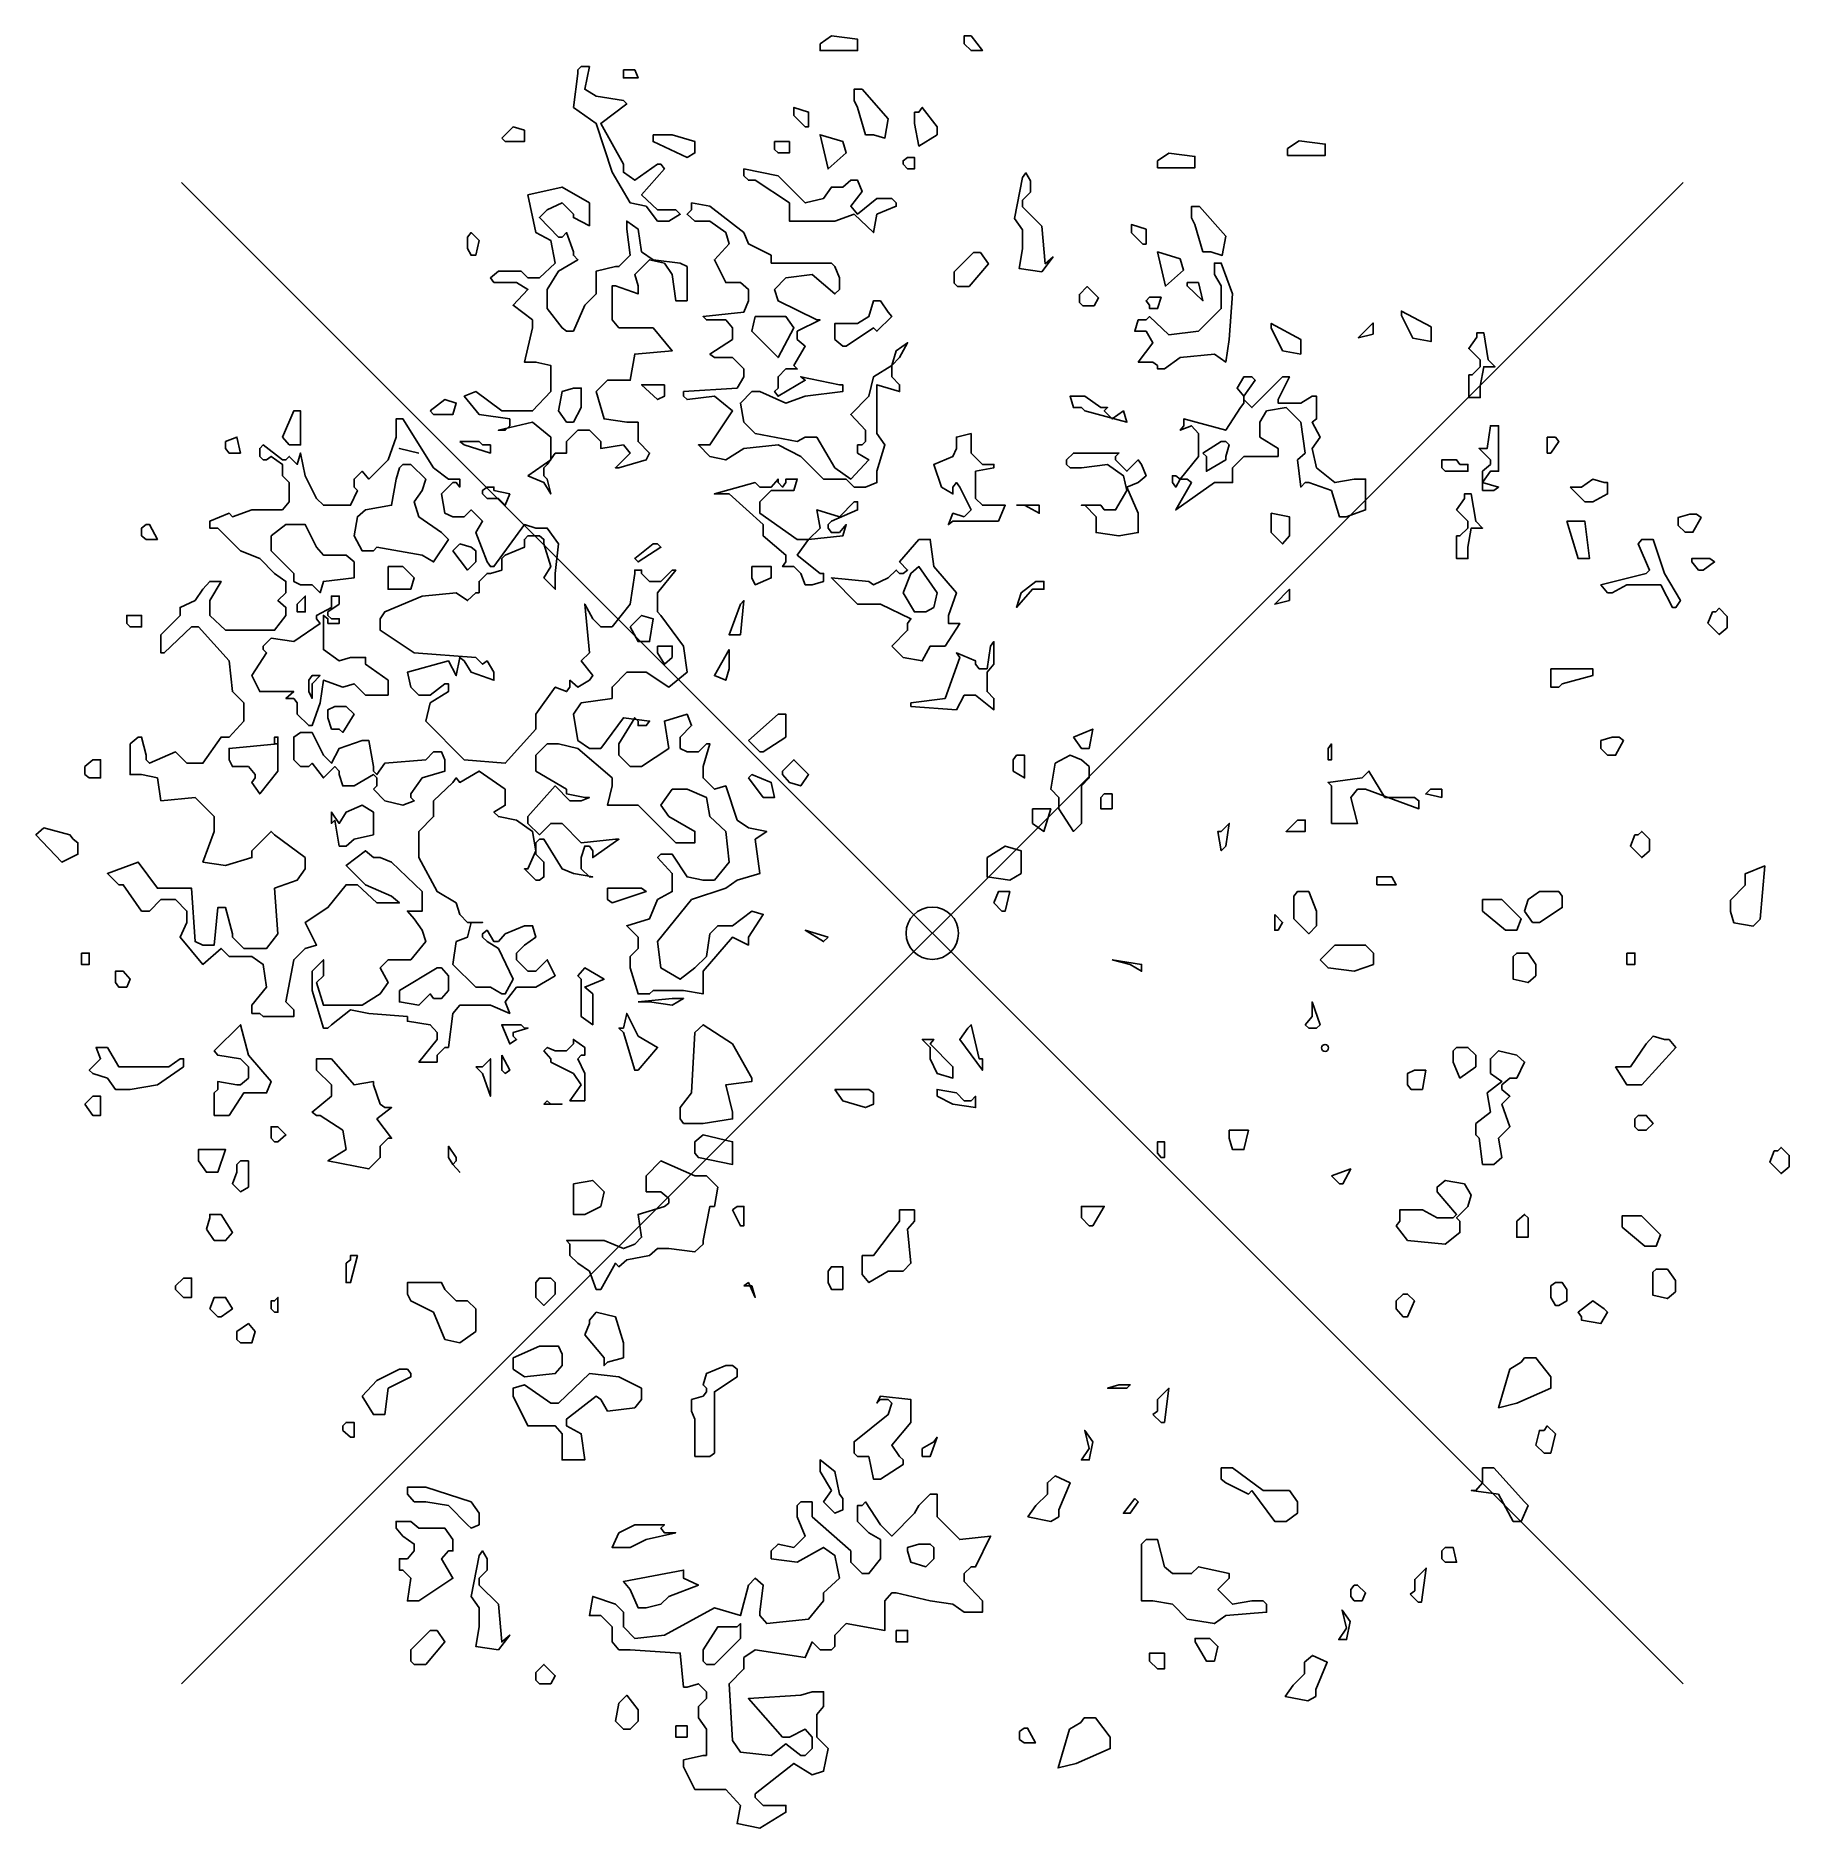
# Model space of a CAD drawing. Header units: metres. Extents: x -5.1 to 4.9, y -5.1 to 5.1.
import ezdxf

# ---------------------------------------------------------------- set-up
doc = ezdxf.new("R2010")
doc.units = ezdxf.units.M

msp = doc.modelspace()

# ---------------------------------------------------------------- linework, layer by layer
for p, q in [((-4.293, 4.293), (4.293, -4.293)), ((4.293, 4.293), (-4.293, -4.293))]:
    msp.add_line(p, q)
at = {"flags": 128}
for points in [[(-0.642, 5.086), (-0.577, 5.132), (-0.427, 5.112), (-0.427, 5.047), (-0.642, 5.047), (-0.642, 5.086)], [(0.183, 5.086), (0.183, 5.132), (0.222, 5.132), (0.287, 5.047), (0.222, 5.047), (0.183, 5.086)], [(-1.636, 4.157), (-1.727, 4.176), (-1.831, 4.352), (-1.922, 4.631), (-2.052, 4.722), (-2.026, 4.917), (-2.026, 4.937), (-2.007, 4.956), (-1.961, 4.956), (-1.987, 4.826), (-1.922, 4.787), (-1.766, 4.761), (-1.747, 4.742), (-1.896, 4.631), (-1.766, 4.397), (-1.766, 4.352), (-1.701, 4.306), (-1.571, 4.397), (-1.552, 4.397), (-1.532, 4.371), (-1.662, 4.222), (-1.571, 4.137), (-1.467, 4.137), (-1.441, 4.111), (-1.506, 4.072), (-1.571, 4.072), (-1.636, 4.157)], [(-1.766, 4.937), (-1.701, 4.937), (-1.682, 4.891), (-1.766, 4.891), (-1.766, 4.937)], [(-0.382, 4.566), (-0.427, 4.722), (-0.447, 4.761), (-0.447, 4.826), (-0.401, 4.826), (-0.252, 4.657), (-0.271, 4.547), (-0.336, 4.566), (-0.382, 4.566)], [(-0.791, 4.677), (-0.791, 4.722), (-0.707, 4.696), (-0.707, 4.612), (-0.726, 4.612), (-0.791, 4.677)], [(-0.102, 4.696), (-0.076, 4.696), (-0.057, 4.722), (0.027, 4.612), (0.027, 4.566), (-0.076, 4.501), (-0.102, 4.631), (-0.102, 4.696)], [(-2.462, 4.547), (-2.397, 4.612), (-2.332, 4.592), (-2.332, 4.527), (-2.442, 4.527), (-2.462, 4.547)], [(-1.597, 4.566), (-1.487, 4.566), (-1.357, 4.527), (-1.357, 4.462), (-1.402, 4.436), (-1.597, 4.527), (-1.597, 4.566)], [(-0.902, 4.482), (-0.902, 4.527), (-0.817, 4.527), (-0.817, 4.462), (-0.882, 4.462), (-0.902, 4.482)], [(-0.512, 4.527), (-0.492, 4.462), (-0.596, 4.371), (-0.642, 4.566), (-0.512, 4.527)], [(2.032, 4.487), (2.097, 4.532), (2.247, 4.513), (2.247, 4.448), (2.032, 4.448), (2.032, 4.487)], [(-0.167, 4.397), (-0.167, 4.417), (-0.141, 4.436), (-0.102, 4.436), (-0.102, 4.371), (-0.141, 4.371), (-0.167, 4.397)], [(1.288, 4.416), (1.353, 4.461), (1.502, 4.442), (1.502, 4.377), (1.288, 4.377), (1.288, 4.416)], [(-0.557, 4.072), (-0.817, 4.072), (-0.817, 4.176), (-1.012, 4.306), (-1.051, 4.306), (-1.077, 4.332), (-1.077, 4.371), (-0.882, 4.332), (-0.726, 4.176), (-0.622, 4.202), (-0.577, 4.267), (-0.512, 4.267), (-0.466, 4.306), (-0.427, 4.306), (-0.401, 4.241), (-0.466, 4.157), (-0.427, 4.111), (-0.317, 4.202), (-0.232, 4.202), (-0.206, 4.176), (-0.206, 4.157), (-0.317, 4.111), (-0.336, 4.007), (-0.447, 4.111), (-0.557, 4.072)], [(0.516, 3.913), (0.516, 4.023), (0.47, 4.088), (0.516, 4.322), (0.535, 4.348), (0.561, 4.303), (0.561, 4.238), (0.516, 4.192), (0.516, 4.153), (0.626, 4.043), (0.646, 3.828), (0.691, 3.867), (0.626, 3.783), (0.496, 3.802), (0.516, 3.913)], [(-2.312, 2.616), (-2.182, 2.707), (-2.182, 2.837), (-2.286, 2.922), (-2.481, 2.876), (-2.442, 2.876), (-2.416, 2.902), (-2.416, 2.941), (-2.592, 2.967), (-2.676, 3.071), (-2.611, 3.097), (-2.462, 2.987), (-2.286, 2.987), (-2.182, 3.097), (-2.182, 3.247), (-2.267, 3.266), (-2.332, 3.266), (-2.286, 3.461), (-2.286, 3.507), (-2.397, 3.591), (-2.312, 3.682), (-2.377, 3.721), (-2.507, 3.721), (-2.527, 3.747), (-2.481, 3.786), (-2.351, 3.786), (-2.312, 3.747), (-2.247, 3.747), (-2.156, 3.832), (-2.182, 3.962), (-2.267, 4.007), (-2.312, 4.222), (-2.117, 4.267), (-1.961, 4.176), (-1.961, 4.046), (-2.052, 4.092), (-2.052, 4.111), (-2.117, 4.176), (-2.202, 4.137), (-2.247, 4.092), (-2.137, 3.981), (-2.117, 3.981), (-2.091, 4.007), (-2.052, 3.897), (-2.052, 3.877), (-2.026, 3.851), (-2.137, 3.786), (-2.202, 3.682), (-2.202, 3.572), (-2.117, 3.461), (-2.091, 3.442), (-2.052, 3.442), (-1.987, 3.591), (-1.922, 3.656), (-1.922, 3.786), (-1.812, 3.812), (-1.792, 3.812), (-1.727, 3.877), (-1.747, 4.027), (-1.747, 4.072), (-1.682, 4.027), (-1.662, 3.897), (-1.597, 3.851), (-1.441, 3.832), (-1.402, 3.812), (-1.402, 3.617), (-1.467, 3.617), (-1.487, 3.767), (-1.532, 3.832), (-1.617, 3.851), (-1.701, 3.767), (-1.682, 3.702), (-1.682, 3.656), (-1.812, 3.702), (-1.831, 3.702), (-1.831, 3.507), (-1.792, 3.461), (-1.597, 3.461), (-1.487, 3.331), (-1.701, 3.312), (-1.727, 3.162), (-1.857, 3.162), (-1.922, 3.097), (-1.877, 2.941), (-1.747, 2.922), (-1.682, 2.922), (-1.682, 2.811), (-1.617, 2.746), (-1.636, 2.707), (-1.792, 2.662), (-1.812, 2.662), (-1.727, 2.746), (-1.766, 2.792), (-1.896, 2.772), (-1.896, 2.811), (-1.961, 2.876), (-2.026, 2.876), (-2.091, 2.811), (-2.091, 2.746), (-2.156, 2.746), (-2.202, 2.681), (-2.221, 2.662), (-2.221, 2.616), (-2.202, 2.597), (-2.182, 2.512), (-2.221, 2.577), (-2.312, 2.616)], [(-0.492, 2.597), (-0.622, 2.597), (-0.752, 2.727), (-0.882, 2.792), (-1.077, 2.772), (-1.181, 2.707), (-1.272, 2.727), (-1.337, 2.792), (-1.272, 2.792), (-1.142, 2.987), (-1.246, 3.071), (-1.402, 3.052), (-1.422, 3.071), (-1.422, 3.097), (-1.116, 3.117), (-1.077, 3.182), (-1.077, 3.227), (-1.142, 3.292), (-1.246, 3.292), (-1.272, 3.312), (-1.142, 3.396), (-1.142, 3.461), (-1.181, 3.507), (-1.292, 3.507), (-1.311, 3.526), (-1.077, 3.552), (-1.051, 3.617), (-1.051, 3.682), (-1.097, 3.721), (-1.181, 3.721), (-1.246, 3.851), (-1.162, 3.942), (-1.181, 4.007), (-1.272, 4.072), (-1.357, 4.072), (-1.402, 4.111), (-1.376, 4.137), (-1.376, 4.176), (-1.272, 4.157), (-1.077, 4.007), (-1.051, 3.942), (-0.921, 3.877), (-0.921, 3.832), (-0.577, 3.832), (-0.557, 3.812), (-0.531, 3.747), (-0.531, 3.682), (-0.557, 3.656), (-0.687, 3.767), (-0.837, 3.747), (-0.902, 3.682), (-0.882, 3.617), (-0.661, 3.507), (-0.642, 3.507), (-0.772, 3.442), (-0.772, 3.396), (-0.726, 3.357), (-0.791, 3.247), (-0.772, 3.227), (-0.837, 3.227), (-0.882, 3.182), (-0.882, 3.117), (-0.902, 3.097), (-0.882, 3.071), (-0.726, 3.162), (-0.752, 3.182), (-0.531, 3.136), (-0.512, 3.136), (-0.512, 3.097), (-0.726, 3.071), (-0.837, 3.032), (-0.986, 3.097), (-1.032, 3.097), (-1.097, 3.032), (-1.077, 2.922), (-1.012, 2.857), (-0.772, 2.811), (-0.726, 2.837), (-0.661, 2.837), (-0.557, 2.662), (-0.466, 2.597), (-0.362, 2.707), (-0.427, 2.746), (-0.427, 2.792), (-0.401, 2.792), (-0.382, 2.811), (-0.382, 2.876), (-0.466, 2.967), (-0.362, 3.071), (-0.336, 3.182), (-0.232, 3.247), (-0.206, 3.331), (-0.141, 3.377), (-0.187, 3.292), (-0.232, 3.247), (-0.232, 3.182), (-0.187, 3.136), (-0.187, 3.097), (-0.317, 3.136), (-0.317, 2.857), (-0.271, 2.792), (-0.317, 2.642), (-0.317, 2.577), (-0.382, 2.551), (-0.447, 2.551), (-0.492, 2.597)], [(1.548, 3.896), (1.502, 4.052), (1.483, 4.091), (1.483, 4.156), (1.528, 4.156), (1.678, 3.987), (1.658, 3.876), (1.593, 3.896), (1.548, 3.896)], [(-2.657, 3.916), (-2.657, 3.981), (-2.637, 4.007), (-2.592, 3.962), (-2.611, 3.877), (-2.637, 3.877), (-2.657, 3.916)], [(1.139, 4.006), (1.139, 4.052), (1.223, 4.026), (1.223, 3.941), (1.204, 3.941), (1.139, 4.006)], [(1.418, 3.857), (1.437, 3.792), (1.333, 3.701), (1.288, 3.896), (1.418, 3.857)], [(0.126, 3.718), (0.126, 3.783), (0.236, 3.893), (0.275, 3.893), (0.321, 3.828), (0.21, 3.698), (0.145, 3.698), (0.126, 3.718)], [(1.288, 3.247), (1.262, 3.266), (1.178, 3.266), (1.262, 3.377), (1.223, 3.442), (1.158, 3.442), (1.178, 3.507), (1.223, 3.507), (1.243, 3.526), (1.353, 3.422), (1.522, 3.442), (1.652, 3.572), (1.652, 3.702), (1.613, 3.767), (1.613, 3.832), (1.652, 3.832), (1.717, 3.656), (1.698, 3.396), (1.678, 3.266), (1.613, 3.312), (1.418, 3.292), (1.327, 3.227), (1.288, 3.227), (1.288, 3.247)], [(0.841, 3.607), (0.841, 3.653), (0.886, 3.698), (0.951, 3.633), (0.925, 3.588), (0.86, 3.588), (0.841, 3.607)], [(1.457, 3.721), (1.522, 3.721), (1.548, 3.617), (1.457, 3.702), (1.457, 3.721)], [(-0.557, 3.396), (-0.557, 3.487), (-0.427, 3.487), (-0.362, 3.526), (-0.336, 3.617), (-0.297, 3.617), (-0.252, 3.552), (-0.232, 3.526), (-0.317, 3.442), (-0.336, 3.461), (-0.492, 3.357), (-0.512, 3.357), (-0.557, 3.396)], [(1.243, 3.591), (1.223, 3.617), (1.243, 3.637), (1.308, 3.637), (1.288, 3.572), (1.243, 3.572), (1.243, 3.591)], [(-1.012, 3.526), (-0.837, 3.526), (-0.791, 3.461), (-0.882, 3.292), (-1.032, 3.442), (-1.012, 3.526)], [(1.938, 3.461), (1.938, 3.487), (2.107, 3.396), (2.107, 3.312), (2.003, 3.331), (1.938, 3.461)], [(2.521, 3.425), (2.436, 3.405), (2.521, 3.49), (2.521, 3.425)], [(2.683, 3.532), (2.683, 3.558), (2.852, 3.467), (2.852, 3.383), (2.748, 3.402), (2.683, 3.532)], [(3.068, 3.193), (3.088, 3.193), (3.133, 3.239), (3.133, 3.278), (3.068, 3.343), (3.114, 3.408), (3.114, 3.434), (3.153, 3.434), (3.179, 3.278), (3.218, 3.239), (3.153, 3.239), (3.133, 3.128), (3.133, 3.063), (3.068, 3.063), (3.068, 3.193)], [(2.283, 2.532), (2.153, 2.577), (2.133, 2.577), (2.107, 2.551), (2.088, 2.707), (2.133, 2.746), (2.107, 2.922), (2.023, 3.006), (1.912, 2.987), (1.873, 2.922), (1.873, 2.837), (1.977, 2.772), (1.977, 2.727), (1.782, 2.727), (1.717, 2.662), (1.717, 2.577), (1.613, 2.577), (1.392, 2.421), (1.483, 2.577), (1.457, 2.597), (1.418, 2.597), (1.392, 2.551), (1.373, 2.577), (1.373, 2.616), (1.392, 2.616), (1.418, 2.597), (1.522, 2.727), (1.522, 2.857), (1.483, 2.902), (1.418, 2.876), (1.438, 2.902), (1.438, 2.941), (1.678, 2.876), (1.763, 3.006), (1.782, 3.032), (1.782, 3.071), (1.743, 3.117), (1.782, 3.182), (1.828, 3.182), (1.847, 3.162), (1.782, 3.071), (1.782, 3.052), (1.828, 3.006), (1.938, 3.117), (2.003, 3.182), (2.042, 3.182), (1.977, 3.052), (1.977, 3.032), (2.107, 3.032), (2.172, 3.071), (2.198, 3.071), (2.198, 2.941), (2.172, 2.922), (2.218, 2.837), (2.172, 2.772), (2.198, 2.662), (2.302, 2.577), (2.413, 2.597), (2.478, 2.597), (2.478, 2.421), (2.367, 2.382), (2.328, 2.382), (2.283, 2.532)], [(-2.137, 2.987), (-2.117, 3.097), (-2.052, 3.117), (-2.007, 3.117), (-2.007, 3.006), (-2.052, 2.922), (-2.091, 2.922), (-2.137, 2.987)], [(-1.532, 3.136), (-1.532, 3.071), (-1.571, 3.052), (-1.662, 3.136), (-1.532, 3.136)], [(-3.716, 2.837), (-3.651, 2.987), (-3.612, 2.987), (-3.612, 2.792), (-3.677, 2.792), (-3.716, 2.837)], [(-2.871, 2.987), (-2.787, 3.052), (-2.722, 3.032), (-2.741, 2.967), (-2.852, 2.967), (-2.871, 2.987)], [(0.853, 3.006), (0.807, 3.006), (0.788, 3.071), (0.872, 3.071), (0.963, 3.006), (1.002, 3.006), (0.983, 2.987), (1.028, 2.941), (1.093, 2.987), (1.113, 2.922), (0.872, 2.987), (0.853, 3.006)], [(-2.832, -0.607), (-2.832, -0.568), (-2.871, -0.523), (-3.001, -0.503), (-3.001, -0.477), (-3.222, -0.458), (-3.326, -0.438), (-3.436, -0.523), (-3.456, -0.542), (-3.482, -0.542), (-3.547, -0.328), (-3.547, -0.217), (-3.482, -0.152), (-3.482, -0.243), (-3.521, -0.282), (-3.482, -0.412), (-3.261, -0.412), (-3.157, -0.347), (-3.112, -0.282), (-3.157, -0.198), (-3.112, -0.152), (-2.982, -0.152), (-2.897, -0.048), (-2.917, 0.017), (-2.962, 0.082), (-3.001, 0.127), (-2.917, 0.127), (-2.917, 0.238), (-3.092, 0.407), (-3.157, 0.433), (-3.196, 0.433), (-3.241, 0.472), (-3.352, 0.387), (-3.241, 0.277), (-3.092, 0.212), (-3.047, 0.173), (-3.176, 0.173), (-3.287, 0.277), (-3.352, 0.277), (-3.456, 0.147), (-3.586, 0.062), (-3.521, -0.068), (-3.586, -0.087), (-3.651, -0.152), (-3.696, -0.393), (-3.651, -0.438), (-3.651, -0.477), (-3.826, -0.477), (-3.846, -0.458), (-3.891, -0.458), (-3.891, -0.412), (-3.807, -0.308), (-3.826, -0.178), (-3.891, -0.133), (-4.021, -0.133), (-4.067, -0.087), (-4.171, -0.178), (-4.301, -0.022), (-4.262, 0.062), (-4.262, 0.127), (-4.327, 0.192), (-4.411, 0.192), (-4.476, 0.127), (-4.522, 0.127), (-4.626, 0.277), (-4.652, 0.277), (-4.717, 0.342), (-4.541, 0.407), (-4.431, 0.257), (-4.236, 0.257), (-4.216, -0.048), (-4.171, -0.068), (-4.106, -0.068), (-4.086, 0.147), (-4.041, 0.147), (-4.002, -0.003), (-4.002, -0.022), (-3.937, -0.087), (-3.807, -0.087), (-3.742, -0.003), (-3.761, 0.257), (-3.631, 0.303), (-3.586, 0.368), (-3.586, 0.433), (-3.761, 0.563), (-3.781, 0.582), (-3.891, 0.472), (-3.891, 0.433), (-4.041, 0.387), (-4.171, 0.407), (-4.106, 0.582), (-4.106, 0.667), (-4.216, 0.777), (-4.411, 0.758), (-4.431, 0.888), (-4.522, 0.907), (-4.587, 0.907), (-4.587, 1.083), (-4.541, 1.122), (-4.522, 1.122), (-4.496, 1.018), (-4.496, 0.992), (-4.476, 0.972), (-4.327, 1.037), (-4.262, 0.972), (-4.171, 0.972), (-4.067, 1.122), (-4.021, 1.122), (-3.937, 1.213), (-3.937, 1.317), (-4.002, 1.382), (-4.021, 1.557), (-4.197, 1.752), (-4.236, 1.752), (-4.392, 1.603), (-4.411, 1.603), (-4.411, 1.707), (-4.301, 1.817), (-4.301, 1.863), (-4.216, 1.902), (-4.171, 1.967), (-4.132, 2.012), (-4.067, 2.012), (-4.132, 1.902), (-4.132, 1.817), (-4.041, 1.733), (-3.761, 1.733), (-3.696, 1.817), (-3.696, 1.863), (-3.742, 1.902), (-3.696, 1.947), (-3.696, 2.012), (-3.761, 2.058), (-3.846, 2.142), (-3.956, 2.187), (-4.086, 2.317), (-4.132, 2.317), (-4.132, 2.356), (-4.021, 2.402), (-4.002, 2.382), (-3.891, 2.421), (-3.716, 2.421), (-3.677, 2.467), (-3.677, 2.577), (-3.716, 2.616), (-3.716, 2.681), (-3.781, 2.727), (-3.807, 2.707), (-3.826, 2.707), (-3.846, 2.727), (-3.846, 2.772), (-3.826, 2.792), (-3.716, 2.707), (-3.696, 2.707), (-3.677, 2.727), (-3.631, 2.681), (-3.612, 2.746), (-3.586, 2.616), (-3.521, 2.486), (-3.482, 2.447), (-3.326, 2.447), (-3.287, 2.532), (-3.306, 2.551), (-3.306, 2.597), (-3.261, 2.642), (-3.222, 2.597), (-3.112, 2.707), (-3.066, 2.837), (-3.066, 2.941), (-3.027, 2.941), (-2.852, 2.662), (-2.767, 2.597), (-2.702, 2.597), (-2.702, 2.551), (-2.722, 2.577), (-2.741, 2.577), (-2.806, 2.512), (-2.787, 2.402), (-2.741, 2.382), (-2.676, 2.382), (-2.637, 2.421), (-2.572, 2.356), (-2.611, 2.291), (-2.546, 2.123), (-2.527, 2.097), (-2.507, 2.097), (-2.332, 2.337), (-2.267, 2.317), (-2.202, 2.317), (-2.137, 2.226), (-2.156, 2.058), (-2.156, 1.967), (-2.221, 2.032), (-2.182, 2.097), (-2.221, 2.226), (-2.221, 2.252), (-2.247, 2.272), (-2.312, 2.272), (-2.332, 2.252), (-2.332, 2.207), (-2.442, 2.162), (-2.462, 2.142), (-2.462, 2.077), (-2.527, 2.058), (-2.546, 2.058), (-2.592, 2.012), (-2.592, 1.947), (-2.611, 1.947), (-2.657, 1.902), (-2.722, 1.947), (-2.917, 1.928), (-3.131, 1.837), (-3.157, 1.798), (-3.157, 1.733), (-2.962, 1.603), (-2.611, 1.577), (-2.572, 1.538), (-2.546, 1.557), (-2.507, 1.492), (-2.507, 1.447), (-2.637, 1.492), (-2.676, 1.557), (-2.702, 1.577), (-2.722, 1.473), (-2.767, 1.557), (-3.001, 1.492), (-2.982, 1.408), (-2.936, 1.362), (-2.871, 1.362), (-2.787, 1.427), (-2.767, 1.427), (-2.767, 1.382), (-2.871, 1.317), (-2.897, 1.213), (-2.676, 0.992), (-2.442, 0.972), (-2.267, 1.167), (-2.267, 1.252), (-2.156, 1.408), (-2.091, 1.382), (-2.072, 1.408), (-2.072, 1.447), (-2.026, 1.408), (-1.961, 1.447), (-1.942, 1.473), (-2.007, 1.557), (-1.961, 1.603), (-1.987, 1.882), (-1.942, 1.798), (-1.896, 1.752), (-1.831, 1.752), (-1.727, 1.882), (-1.701, 2.058), (-1.701, 2.077), (-1.662, 2.077), (-1.662, 2.058), (-1.617, 2.012), (-1.552, 2.012), (-1.487, 2.077), (-1.467, 2.077), (-1.571, 1.947), (-1.571, 1.837), (-1.552, 1.817), (-1.422, 1.642), (-1.402, 1.492), (-1.506, 1.408), (-1.636, 1.492), (-1.747, 1.492), (-1.831, 1.408), (-1.831, 1.343), (-2.007, 1.317), (-2.052, 1.252), (-2.026, 1.102), (-1.961, 1.057), (-1.896, 1.057), (-1.766, 1.232), (-1.617, 1.213), (-1.636, 1.187), (-1.682, 1.187), (-1.682, 1.213), (-1.701, 1.232), (-1.792, 1.083), (-1.792, 1.018), (-1.727, 0.953), (-1.662, 0.953), (-1.506, 1.057), (-1.532, 1.213), (-1.402, 1.252), (-1.376, 1.187), (-1.441, 1.122), (-1.441, 1.057), (-1.402, 1.037), (-1.337, 1.037), (-1.292, 1.083), (-1.272, 1.083), (-1.311, 0.953), (-1.311, 0.888), (-1.246, 0.823), (-1.181, 0.842), (-1.116, 0.647), (-1.051, 0.602), (-0.947, 0.582), (-1.012, 0.537), (-0.986, 0.342), (-1.116, 0.303), (-1.181, 0.257), (-1.376, 0.192), (-1.571, -0.048), (-1.552, -0.198), (-1.441, -0.263), (-1.357, -0.198), (-1.292, -0.133), (-1.272, -0.003), (-1.227, 0.043), (-1.142, 0.043), (-1.032, 0.127), (-0.967, 0.108), (-1.051, -0.022), (-1.051, -0.068), (-1.142, -0.022), (-1.311, -0.217), (-1.311, -0.347), (-1.422, -0.328), (-1.597, -0.328), (-1.617, -0.347), (-1.682, -0.347), (-1.727, -0.198), (-1.727, -0.133), (-1.682, -0.087), (-1.682, -0.022), (-1.747, 0.043), (-1.617, 0.082), (-1.571, 0.192), (-1.487, 0.238), (-1.487, 0.342), (-1.571, 0.433), (-1.552, 0.452), (-1.487, 0.452), (-1.402, 0.322), (-1.311, 0.303), (-1.246, 0.303), (-1.162, 0.407), (-1.181, 0.582), (-1.272, 0.667), (-1.292, 0.777), (-1.402, 0.823), (-1.487, 0.823), (-1.552, 0.732), (-1.506, 0.667), (-1.357, 0.582), (-1.357, 0.517), (-1.467, 0.517), (-1.682, 0.732), (-1.857, 0.732), (-1.831, 0.842), (-1.831, 0.888), (-2.026, 1.057), (-2.137, 1.083), (-2.202, 1.083), (-2.267, 1.018), (-2.267, 0.927), (-2.091, 0.823), (-2.091, 0.797), (-1.987, 0.777), (-1.961, 0.777), (-2.007, 0.758), (-2.072, 0.758), (-2.156, 0.842), (-2.312, 0.667), (-2.312, 0.628), (-2.247, 0.563), (-2.182, 0.628), (-2.117, 0.628), (-2.007, 0.517), (-1.812, 0.537), (-1.792, 0.537), (-1.942, 0.433), (-1.942, 0.472), (-1.961, 0.498), (-1.987, 0.498), (-2.007, 0.433), (-2.007, 0.368), (-1.961, 0.322), (-1.942, 0.322), (-2.052, 0.342), (-2.117, 0.368), (-2.221, 0.537), (-2.247, 0.537), (-2.267, 0.517), (-2.267, 0.452), (-2.221, 0.407), (-2.221, 0.322), (-2.247, 0.303), (-2.267, 0.303), (-2.332, 0.368), (-2.312, 0.368), (-2.267, 0.472), (-2.286, 0.582), (-2.377, 0.647), (-2.481, 0.667), (-2.507, 0.693), (-2.442, 0.732), (-2.442, 0.823), (-2.592, 0.927), (-2.702, 0.862), (-2.722, 0.888), (-2.741, 0.862), (-2.852, 0.758), (-2.852, 0.667), (-2.936, 0.582), (-2.936, 0.433), (-2.832, 0.238), (-2.722, 0.173), (-2.702, 0.108), (-2.657, 0.062), (-2.572, 0.062), (-2.637, 0.062), (-2.657, -0.022), (-2.722, -0.048), (-2.741, -0.178), (-2.611, -0.308), (-2.527, -0.308), (-2.462, -0.347), (-2.442, -0.347), (-2.397, -0.263), (-2.481, -0.087), (-2.546, -0.048), (-2.572, -0.022), (-2.572, -0.003), (-2.546, 0.017), (-2.507, -0.048), (-2.481, -0.048), (-2.442, -0.003), (-2.332, 0.043), (-2.286, 0.043), (-2.267, -0.022), (-2.332, -0.068), (-2.377, -0.113), (-2.377, -0.152), (-2.312, -0.217), (-2.267, -0.217), (-2.202, -0.152), (-2.156, -0.243), (-2.267, -0.308), (-2.377, -0.308), (-2.442, -0.393), (-2.416, -0.458), (-2.527, -0.412), (-2.702, -0.412), (-2.741, -0.458), (-2.767, -0.653), (-2.787, -0.653), (-2.832, -0.698), (-2.832, -0.737), (-2.936, -0.737), (-2.832, -0.607)], [(3.147, 2.642), (3.192, 2.681), (3.192, 2.707), (3.127, 2.772), (3.173, 2.772), (3.192, 2.902), (3.238, 2.902), (3.238, 2.642), (3.192, 2.642), (3.147, 2.577), (3.238, 2.551), (3.212, 2.532), (3.147, 2.532), (3.147, 2.642)], [(-4.041, 2.772), (-4.041, 2.811), (-3.976, 2.837), (-3.956, 2.746), (-4.021, 2.746), (-4.041, 2.772)], [(-2.936, 2.746), (-3.047, 2.772), (-2.936, 2.746)], [(-2.702, 2.811), (-2.592, 2.811), (-2.572, 2.792), (-2.527, 2.792), (-2.527, 2.746), (-2.676, 2.792), (-2.702, 2.811)], [(0.183, 2.382), (0.222, 2.421), (0.157, 2.551), (0.138, 2.577), (0.118, 2.551), (0.118, 2.512), (0.053, 2.551), (0.008, 2.681), (0.118, 2.727), (0.138, 2.772), (0.138, 2.837), (0.222, 2.857), (0.222, 2.746), (0.287, 2.681), (0.352, 2.681), (0.352, 2.662), (0.248, 2.642), (0.248, 2.486), (0.287, 2.447), (0.417, 2.447), (0.378, 2.356), (0.118, 2.356), (0.092, 2.337), (0.118, 2.402), (0.183, 2.382)], [(1.548, 2.746), (1.652, 2.811), (1.678, 2.811), (1.698, 2.792), (1.678, 2.727), (1.678, 2.707), (1.568, 2.642), (1.568, 2.727), (1.548, 2.746)], [(3.517, 2.837), (3.563, 2.837), (3.582, 2.811), (3.537, 2.746), (3.517, 2.746), (3.517, 2.837)], [(-3.176, 2.207), (-3.196, 2.187), (-3.261, 2.187), (-3.306, 2.272), (-3.287, 2.382), (-3.241, 2.421), (-3.092, 2.447), (-3.066, 2.597), (-3.047, 2.662), (-3.027, 2.681), (-2.982, 2.681), (-2.897, 2.597), (-2.917, 2.532), (-2.962, 2.467), (-2.936, 2.382), (-2.806, 2.291), (-2.767, 2.252), (-2.852, 2.123), (-2.917, 2.162), (-3.176, 2.207)], [(0.937, 2.382), (0.872, 2.447), (0.853, 2.447), (0.963, 2.447), (0.983, 2.421), (1.048, 2.421), (1.113, 2.532), (1.093, 2.616), (1.002, 2.681), (0.853, 2.662), (0.788, 2.662), (0.768, 2.681), (0.768, 2.707), (0.807, 2.746), (1.067, 2.746), (1.048, 2.727), (1.048, 2.707), (1.113, 2.642), (1.178, 2.707), (1.197, 2.681), (1.223, 2.616), (1.178, 2.577), (1.113, 2.551), (1.178, 2.402), (1.178, 2.291), (1.067, 2.272), (0.937, 2.291), (0.937, 2.382)], [(2.913, 2.662), (2.913, 2.707), (2.998, 2.707), (3.017, 2.681), (3.063, 2.681), (3.063, 2.642), (2.933, 2.642), (2.913, 2.662)], [(-0.752, 2.058), (-0.791, 2.097), (-0.856, 2.097), (-0.837, 2.123), (-0.837, 2.162), (-0.967, 2.272), (-0.967, 2.337), (-1.162, 2.512), (-1.246, 2.512), (-1.012, 2.577), (-0.986, 2.551), (-0.921, 2.551), (-0.882, 2.597), (-0.882, 2.577), (-0.856, 2.551), (-0.837, 2.577), (-0.837, 2.597), (-0.772, 2.597), (-0.791, 2.532), (-0.921, 2.532), (-0.986, 2.467), (-0.986, 2.402), (-0.772, 2.252), (-0.707, 2.252), (-0.642, 2.317), (-0.661, 2.421), (-0.531, 2.382), (-0.447, 2.467), (-0.427, 2.467), (-0.427, 2.421), (-0.577, 2.356), (-0.596, 2.337), (-0.596, 2.317), (-0.577, 2.291), (-0.531, 2.291), (-0.492, 2.337), (-0.512, 2.272), (-0.707, 2.252), (-0.772, 2.162), (-0.642, 2.058), (-0.622, 2.058), (-0.622, 2.012), (-0.687, 1.993), (-0.726, 1.993), (-0.752, 2.058)], [(3.647, 2.551), (3.712, 2.551), (3.777, 2.597), (3.842, 2.577), (3.862, 2.577), (3.862, 2.512), (3.777, 2.467), (3.732, 2.467), (3.647, 2.551)], [(-2.546, 2.486), (-2.572, 2.512), (-2.572, 2.532), (-2.546, 2.551), (-2.507, 2.551), (-2.507, 2.532), (-2.416, 2.512), (-2.442, 2.447), (-2.481, 2.486), (-2.546, 2.486)], [(2.998, 2.272), (3.017, 2.272), (3.063, 2.317), (3.063, 2.356), (2.998, 2.421), (3.043, 2.486), (3.043, 2.512), (3.082, 2.512), (3.108, 2.356), (3.147, 2.317), (3.082, 2.317), (3.063, 2.207), (3.063, 2.142), (2.998, 2.142), (2.998, 2.272)], [(0.482, 2.447), (0.612, 2.447), (0.612, 2.402), (0.528, 2.447), (0.482, 2.447)], [(1.938, 2.402), (2.042, 2.382), (2.042, 2.272), (2.003, 2.226), (1.938, 2.291), (1.938, 2.402)], [(4.266, 2.332), (4.266, 2.378), (4.331, 2.397), (4.37, 2.397), (4.396, 2.378), (4.35, 2.293), (4.305, 2.293), (4.266, 2.332)], [(-4.522, 2.272), (-4.522, 2.317), (-4.496, 2.337), (-4.476, 2.337), (-4.431, 2.252), (-4.496, 2.252), (-4.522, 2.272)], [(-3.612, 1.993), (-3.651, 2.012), (-3.651, 2.058), (-3.781, 2.187), (-3.781, 2.272), (-3.696, 2.337), (-3.586, 2.337), (-3.521, 2.207), (-3.482, 2.162), (-3.352, 2.162), (-3.306, 2.123), (-3.306, 2.032), (-3.482, 2.012), (-3.501, 1.947), (-3.547, 1.993), (-3.612, 1.993)], [(3.628, 2.356), (3.732, 2.356), (3.758, 2.142), (3.693, 2.142), (3.628, 2.356)], [(-2.702, 2.226), (-2.637, 2.207), (-2.611, 2.187), (-2.611, 2.123), (-2.657, 2.077), (-2.741, 2.187), (-2.702, 2.226)], [(-1.597, 2.226), (-1.571, 2.226), (-1.552, 2.207), (-1.682, 2.123), (-1.701, 2.142), (-1.597, 2.226)], [(-0.232, 1.642), (-0.141, 1.733), (-0.141, 1.772), (-0.122, 1.798), (-0.297, 1.882), (-0.427, 1.882), (-0.577, 2.032), (-0.362, 2.012), (-0.336, 1.993), (-0.252, 2.032), (-0.206, 2.077), (-0.187, 2.058), (-0.167, 2.058), (-0.141, 2.077), (-0.187, 2.123), (-0.076, 2.252), (-0.012, 2.252), (0.008, 2.097), (0.138, 1.947), (0.092, 1.817), (0.092, 1.772), (0.157, 1.772), (0.073, 1.642), (-0.012, 1.642), (-0.057, 1.557), (-0.167, 1.577), (-0.232, 1.642)], [(4.167, 1.993), (3.972, 1.993), (3.888, 1.947), (3.862, 1.947), (3.823, 1.993), (4.083, 2.058), (4.102, 2.077), (4.037, 2.226), (4.057, 2.252), (4.122, 2.252), (4.187, 2.058), (4.278, 1.902), (4.252, 1.863), (4.232, 1.863), (4.167, 1.993)], [(-3.112, 2.097), (-3.027, 2.097), (-2.962, 2.032), (-2.982, 1.967), (-3.112, 1.967), (-3.112, 2.097)], [(-1.032, 2.097), (-0.921, 2.097), (-0.921, 2.032), (-1.012, 1.993), (-1.032, 2.032), (-1.032, 2.097)], [(-0.167, 1.947), (-0.122, 2.058), (-0.076, 2.097), (0.027, 1.947), (0.008, 1.863), (-0.037, 1.837), (-0.102, 1.837), (-0.167, 1.947)], [(4.343, 2.123), (4.343, 2.142), (4.447, 2.142), (4.473, 2.123), (4.408, 2.077), (4.382, 2.077), (4.343, 2.123)], [(0.593, 2.012), (0.638, 2.012), (0.638, 1.967), (0.573, 1.967), (0.482, 1.863), (0.508, 1.947), (0.593, 2.012)], [(2.042, 1.902), (1.958, 1.882), (2.042, 1.967), (2.042, 1.902)], [(-3.631, 1.252), (-3.631, 1.317), (-3.651, 1.343), (-3.696, 1.343), (-3.651, 1.382), (-3.846, 1.382), (-3.891, 1.473), (-3.807, 1.603), (-3.826, 1.622), (-3.826, 1.642), (-3.781, 1.687), (-3.651, 1.668), (-3.501, 1.772), (-3.521, 1.798), (-3.521, 1.817), (-3.436, 1.863), (-3.436, 1.928), (-3.391, 1.928), (-3.391, 1.882), (-3.456, 1.837), (-3.456, 1.817), (-3.436, 1.798), (-3.391, 1.798), (-3.391, 1.772), (-3.456, 1.772), (-3.456, 1.798), (-3.482, 1.817), (-3.482, 1.622), (-3.391, 1.557), (-3.326, 1.577), (-3.241, 1.577), (-3.241, 1.538), (-3.112, 1.447), (-3.112, 1.362), (-3.241, 1.362), (-3.306, 1.427), (-3.371, 1.408), (-3.482, 1.447), (-3.501, 1.317), (-3.547, 1.187), (-3.566, 1.187), (-3.631, 1.252)], [(-3.631, 1.882), (-3.586, 1.928), (-3.586, 1.837), (-3.631, 1.837), (-3.631, 1.882)], [(-1.097, 1.882), (-1.077, 1.902), (-1.097, 1.707), (-1.162, 1.707), (-1.097, 1.882)], [(4.461, 1.838), (4.48, 1.838), (4.5, 1.858), (4.545, 1.812), (4.545, 1.747), (4.5, 1.708), (4.435, 1.773), (4.461, 1.838)], [(-4.606, 1.772), (-4.606, 1.817), (-4.522, 1.817), (-4.522, 1.752), (-4.587, 1.752), (-4.606, 1.772)], [(-1.727, 1.752), (-1.662, 1.817), (-1.597, 1.798), (-1.617, 1.668), (-1.682, 1.668), (-1.727, 1.752)], [(-1.571, 1.642), (-1.487, 1.642), (-1.487, 1.577), (-1.532, 1.538), (-1.571, 1.603), (-1.571, 1.642)], [(0.183, 1.362), (0.138, 1.278), (-0.122, 1.297), (-0.122, 1.317), (0.073, 1.343), (0.157, 1.577), (0.138, 1.603), (0.248, 1.557), (0.248, 1.538), (0.268, 1.512), (0.313, 1.512), (0.333, 1.642), (0.352, 1.668), (0.352, 1.538), (0.313, 1.492), (0.313, 1.382), (0.352, 1.343), (0.352, 1.278), (0.248, 1.362), (0.183, 1.362)], [(-1.162, 1.622), (-1.162, 1.512), (-1.181, 1.447), (-1.246, 1.473), (-1.162, 1.622)], [(-3.566, 1.447), (-3.547, 1.473), (-3.501, 1.473), (-3.547, 1.427), (-3.547, 1.343), (-3.566, 1.382), (-3.566, 1.447)], [(3.537, 1.512), (3.777, 1.512), (3.777, 1.473), (3.602, 1.427), (3.582, 1.408), (3.537, 1.408), (3.537, 1.512)], [(-3.436, 1.167), (-3.456, 1.232), (-3.456, 1.278), (-3.417, 1.297), (-3.352, 1.297), (-3.306, 1.252), (-3.371, 1.148), (-3.391, 1.167), (-3.436, 1.167)], [(-1.051, 1.102), (-0.882, 1.252), (-0.837, 1.252), (-0.837, 1.122), (-0.967, 1.037), (-0.986, 1.037), (-1.051, 1.102)], [(-3.196, 0.823), (-3.176, 0.842), (-3.176, 0.888), (-3.196, 0.907), (-3.306, 0.842), (-3.371, 0.842), (-3.391, 0.907), (-3.391, 0.927), (-3.417, 0.953), (-3.482, 0.888), (-3.547, 0.972), (-3.566, 0.953), (-3.612, 0.953), (-3.651, 0.992), (-3.651, 1.122), (-3.612, 1.148), (-3.547, 1.148), (-3.482, 1.018), (-3.436, 0.972), (-3.391, 1.057), (-3.261, 1.102), (-3.222, 1.102), (-3.196, 0.953), (-3.196, 0.927), (-3.176, 0.907), (-3.131, 0.972), (-2.897, 0.992), (-2.852, 1.037), (-2.806, 1.037), (-2.787, 0.992), (-2.787, 0.927), (-2.917, 0.888), (-2.982, 0.797), (-2.982, 0.777), (-2.962, 0.758), (-3.027, 0.732), (-3.131, 0.758), (-3.196, 0.823)], [(0.807, 1.122), (0.918, 1.167), (0.898, 1.057), (0.853, 1.057), (0.807, 1.122)], [(-3.872, 0.888), (-3.872, 0.907), (-3.911, 0.953), (-4.002, 0.953), (-4.021, 0.992), (-4.021, 1.057), (-3.742, 1.083), (-3.761, 1.083), (-3.761, 1.122), (-3.742, 1.122), (-3.742, 0.927), (-3.846, 0.797), (-3.891, 0.862), (-3.872, 0.888)], [(2.263, 1.057), (2.283, 1.083), (2.283, 0.992), (2.263, 0.992), (2.263, 1.057)], [(3.823, 1.057), (3.823, 1.102), (3.888, 1.122), (3.927, 1.122), (3.953, 1.102), (3.907, 1.018), (3.862, 1.018), (3.823, 1.057)], [(-4.847, 0.907), (-4.847, 0.953), (-4.801, 0.992), (-4.756, 0.992), (-4.756, 0.888), (-4.821, 0.888), (-4.847, 0.907)], [(-0.856, 0.907), (-0.856, 0.927), (-0.791, 0.992), (-0.707, 0.907), (-0.752, 0.842), (-0.817, 0.862), (-0.856, 0.907)], [(0.463, 0.992), (0.482, 1.018), (0.528, 1.018), (0.528, 0.888), (0.463, 0.927), (0.463, 0.992)], [(0.723, 0.777), (0.677, 0.823), (0.703, 0.972), (0.788, 1.018), (0.853, 0.992), (0.898, 0.953), (0.898, 0.888), (0.853, 0.842), (0.853, 0.628), (0.807, 0.582), (0.723, 0.712), (0.723, 0.777)], [(2.283, 0.842), (2.263, 0.862), (2.458, 0.888), (2.497, 0.927), (2.588, 0.777), (2.757, 0.777), (2.783, 0.758), (2.783, 0.712), (2.478, 0.823), (2.432, 0.823), (2.393, 0.777), (2.432, 0.628), (2.283, 0.628), (2.283, 0.842)], [(-1.051, 0.888), (-1.032, 0.907), (-0.921, 0.862), (-0.902, 0.777), (-0.967, 0.777), (-1.051, 0.888)], [(2.848, 0.823), (2.913, 0.823), (2.913, 0.777), (2.822, 0.797), (2.848, 0.823)], [(-3.417, 0.647), (-3.436, 0.628), (-3.436, 0.693), (-3.391, 0.628), (-3.352, 0.693), (-3.261, 0.732), (-3.196, 0.693), (-3.196, 0.563), (-3.306, 0.537), (-3.352, 0.498), (-3.391, 0.498), (-3.417, 0.647)], [(0.963, 0.777), (0.983, 0.797), (1.028, 0.797), (1.028, 0.712), (0.963, 0.712), (0.963, 0.777)], [(0.573, 0.712), (0.677, 0.712), (0.638, 0.582), (0.573, 0.628), (0.573, 0.712)], [(1.652, 0.582), (1.698, 0.628), (1.678, 0.498), (1.652, 0.472), (1.633, 0.582), (1.652, 0.582)], [(2.088, 0.647), (2.133, 0.647), (2.133, 0.582), (2.023, 0.582), (2.088, 0.647)], [(-5.081, 0.602), (-4.931, 0.563), (-4.912, 0.537), (-4.886, 0.517), (-4.886, 0.452), (-4.977, 0.407), (-5.126, 0.563), (-5.081, 0.602)], [(4.018, 0.563), (4.037, 0.563), (4.057, 0.582), (4.102, 0.537), (4.102, 0.472), (4.057, 0.433), (3.992, 0.498), (4.018, 0.563)], [(0.313, 0.433), (0.417, 0.498), (0.508, 0.472), (0.508, 0.342), (0.443, 0.303), (0.313, 0.322), (0.313, 0.433)], [(2.543, 0.322), (2.627, 0.322), (2.653, 0.277), (2.543, 0.277), (2.543, 0.322)], [(4.565, 0.125), (4.565, 0.19), (4.649, 0.275), (4.649, 0.34), (4.76, 0.385), (4.734, 0.08), (4.695, 0.041), (4.584, 0.06), (4.565, 0.125)], [(-1.857, 0.257), (-1.662, 0.257), (-1.636, 0.238), (-1.831, 0.173), (-1.857, 0.192), (-1.857, 0.257)], [(0.352, 0.173), (0.378, 0.238), (0.443, 0.238), (0.417, 0.127), (0.398, 0.127), (0.352, 0.173)], [(2.068, 0.212), (2.088, 0.238), (2.153, 0.238), (2.198, 0.127), (2.198, 0.043), (2.153, -0.003), (2.068, 0.082), (2.068, 0.212)], [(3.387, 0.127), (3.407, 0.192), (3.472, 0.238), (3.582, 0.238), (3.602, 0.212), (3.602, 0.147), (3.472, 0.062), (3.433, 0.062), (3.387, 0.127)], [(1.958, 0.108), (2.003, 0.062), (1.977, 0.017), (1.958, 0.017), (1.958, 0.108)], [(3.147, 0.127), (3.147, 0.192), (3.257, 0.192), (3.368, 0.082), (3.342, 0.017), (3.277, 0.017), (3.147, 0.127)], [(-0.596, -0.022), (-0.622, -0.048), (-0.726, 0.017), (-0.596, -0.022)], [(2.218, -0.152), (2.302, -0.068), (2.478, -0.068), (2.523, -0.113), (2.523, -0.178), (2.413, -0.217), (2.263, -0.198), (2.218, -0.152)], [(-4.866, -0.113), (-4.821, -0.113), (-4.821, -0.178), (-4.866, -0.178), (-4.866, -0.113)], [(-3.047, -0.328), (-2.832, -0.198), (-2.806, -0.198), (-2.767, -0.243), (-2.767, -0.328), (-2.806, -0.373), (-2.852, -0.373), (-2.871, -0.347), (-2.936, -0.412), (-3.047, -0.393), (-3.047, -0.328)], [(-2.007, -0.373), (-2.007, -0.263), (-2.026, -0.243), (-1.987, -0.198), (-1.877, -0.263), (-1.987, -0.308), (-1.942, -0.347), (-1.942, -0.523), (-2.007, -0.477), (-2.007, -0.373)], [(1.028, -0.152), (1.197, -0.178), (1.197, -0.217), (1.132, -0.178), (1.028, -0.152)], [(3.322, -0.133), (3.342, -0.113), (3.407, -0.113), (3.452, -0.178), (3.452, -0.243), (3.407, -0.282), (3.322, -0.263), (3.322, -0.133)], [(3.972, -0.113), (4.018, -0.113), (4.018, -0.178), (3.972, -0.178), (3.972, -0.113)], [(-4.671, -0.282), (-4.671, -0.217), (-4.626, -0.217), (-4.587, -0.263), (-4.606, -0.308), (-4.652, -0.308), (-4.671, -0.282)], [(-1.682, -0.393), (-1.487, -0.373), (-1.422, -0.373), (-1.487, -0.412), (-1.617, -0.393), (-1.682, -0.393)], [(2.133, -0.523), (2.172, -0.477), (2.172, -0.393), (2.218, -0.523), (2.198, -0.542), (2.153, -0.542), (2.133, -0.523)], [(-1.766, -0.568), (-1.792, -0.542), (-1.766, -0.542), (-1.747, -0.458), (-1.682, -0.588), (-1.571, -0.653), (-1.682, -0.783), (-1.701, -0.783), (-1.766, -0.568)], [(-4.106, -0.913), (-4.086, -0.893), (-4.086, -0.848), (-3.976, -0.867), (-3.956, -0.867), (-3.911, -0.828), (-3.911, -0.763), (-3.956, -0.718), (-4.086, -0.698), (-4.106, -0.672), (-3.956, -0.523), (-3.911, -0.698), (-3.781, -0.848), (-3.807, -0.913), (-3.937, -0.913), (-4.021, -1.042), (-4.106, -1.042), (-4.106, -0.913)], [(-2.351, -0.523), (-2.332, -0.542), (-2.312, -0.542), (-2.397, -0.568), (-2.397, -0.588), (-2.377, -0.607), (-2.416, -0.633), (-2.462, -0.523), (-2.351, -0.523)], [(-2.007, -0.867), (-2.052, -0.802), (-2.182, -0.737), (-2.182, -0.718), (-2.221, -0.672), (-2.202, -0.653), (-2.156, -0.672), (-2.091, -0.672), (-2.052, -0.633), (-2.052, -0.607), (-1.987, -0.653), (-1.987, -0.698), (-2.007, -0.698), (-2.026, -0.718), (-1.987, -0.802), (-1.987, -0.958), (-2.072, -0.958), (-2.007, -0.867)], [(-1.441, -1.062), (-1.441, -0.997), (-1.376, -0.913), (-1.357, -0.568), (-1.311, -0.523), (-1.142, -0.633), (-1.032, -0.828), (-1.032, -0.848), (-1.181, -0.867), (-1.142, -1.023), (-1.142, -1.062), (-1.311, -1.088), (-1.422, -1.088), (-1.441, -1.062)], [(-0.012, -0.718), (-0.012, -0.653), (-0.057, -0.607), (0.008, -0.607), (-0.012, -0.633), (0.118, -0.763), (0.118, -0.828), (0.027, -0.802), (-0.012, -0.718)], [(0.203, -0.542), (0.222, -0.523), (0.268, -0.718), (0.287, -0.718), (0.287, -0.783), (0.157, -0.607), (0.203, -0.542)], [(3.907, -0.763), (3.992, -0.763), (4.083, -0.633), (4.122, -0.588), (4.187, -0.607), (4.213, -0.607), (4.252, -0.653), (4.057, -0.867), (3.972, -0.867), (3.907, -0.763)], [(-4.717, -0.828), (-4.801, -0.802), (-4.821, -0.783), (-4.756, -0.718), (-4.782, -0.653), (-4.717, -0.653), (-4.652, -0.763), (-4.366, -0.763), (-4.301, -0.718), (-4.281, -0.718), (-4.281, -0.763), (-4.431, -0.867), (-4.587, -0.893), (-4.671, -0.893), (-4.717, -0.828)], [(-2.462, -0.698), (-2.416, -0.783), (-2.442, -0.802), (-2.462, -0.783), (-2.462, -0.698)], [(2.978, -0.672), (2.998, -0.653), (3.063, -0.653), (3.108, -0.698), (3.108, -0.763), (3.017, -0.828), (2.978, -0.737), (2.978, -0.672)], [(3.127, -1.172), (3.108, -1.153), (3.108, -1.088), (3.192, -1.023), (3.173, -0.913), (3.257, -0.848), (3.192, -0.802), (3.192, -0.718), (3.238, -0.672), (3.342, -0.698), (3.387, -0.737), (3.342, -0.828), (3.303, -0.828), (3.257, -0.867), (3.257, -0.893), (3.303, -0.932), (3.257, -0.977), (3.303, -1.107), (3.238, -1.172), (3.257, -1.283), (3.212, -1.322), (3.147, -1.322), (3.127, -1.172)], [(-3.352, -1.237), (-3.371, -1.127), (-3.501, -1.042), (-3.521, -1.042), (-3.547, -1.023), (-3.436, -0.932), (-3.436, -0.867), (-3.521, -0.783), (-3.521, -0.718), (-3.436, -0.718), (-3.306, -0.867), (-3.196, -0.848), (-3.196, -0.867), (-3.157, -0.977), (-3.131, -0.997), (-3.092, -0.997), (-3.176, -1.062), (-3.092, -1.172), (-3.112, -1.172), (-3.157, -1.218), (-3.157, -1.283), (-3.222, -1.348), (-3.456, -1.302), (-3.352, -1.237)], [(-2.611, -0.763), (-2.572, -0.763), (-2.527, -0.718), (-2.527, -0.932), (-2.572, -0.802), (-2.611, -0.763)], [(2.718, -0.867), (2.718, -0.802), (2.757, -0.783), (2.822, -0.783), (2.803, -0.893), (2.738, -0.893), (2.718, -0.867)], [(-0.557, -0.893), (-0.362, -0.893), (-0.336, -0.913), (-0.336, -0.977), (-0.382, -0.997), (-0.512, -0.958), (-0.557, -0.893)], [(0.027, -0.932), (0.027, -0.893), (0.138, -0.913), (0.183, -0.958), (0.222, -0.958), (0.248, -0.932), (0.248, -0.997), (0.118, -0.977), (0.027, -0.932)], [(-4.847, -0.977), (-4.801, -0.932), (-4.756, -0.932), (-4.756, -1.042), (-4.801, -1.042), (-4.847, -0.977)], [(-2.202, -0.958), (-2.221, -0.977), (-2.117, -0.977), (-2.182, -0.977), (-2.202, -0.958)], [(-3.781, -1.172), (-3.781, -1.107), (-3.742, -1.107), (-3.696, -1.153), (-3.742, -1.192), (-3.761, -1.192), (-3.781, -1.172)], [(1.698, -1.172), (1.698, -1.127), (1.808, -1.127), (1.782, -1.237), (1.717, -1.237), (1.698, -1.172)], [(4.018, -1.107), (4.018, -1.062), (4.037, -1.042), (4.083, -1.042), (4.122, -1.088), (4.083, -1.127), (4.037, -1.127), (4.018, -1.107)], [(-2.767, -1.283), (-2.767, -1.218), (-2.722, -1.283), (-2.722, -1.302), (-2.741, -1.322), (-2.702, -1.367), (-2.741, -1.322), (-2.767, -1.283)], [(-1.357, -1.257), (-1.357, -1.192), (-1.311, -1.153), (-1.142, -1.192), (-1.142, -1.322), (-1.337, -1.283), (-1.357, -1.257)], [(1.288, -1.257), (1.288, -1.192), (1.327, -1.192), (1.327, -1.283), (1.308, -1.283), (1.288, -1.257)], [(4.815, -1.244), (4.835, -1.244), (4.854, -1.225), (4.9, -1.27), (4.9, -1.335), (4.854, -1.374), (4.789, -1.309), (4.815, -1.244)], [(-4.197, -1.302), (-4.197, -1.237), (-4.041, -1.237), (-4.086, -1.367), (-4.151, -1.367), (-4.197, -1.302)], [(-3.976, -1.367), (-3.976, -1.322), (-3.956, -1.302), (-3.911, -1.302), (-3.911, -1.452), (-3.956, -1.478), (-4.002, -1.432), (-3.976, -1.367)], [(-1.961, -1.933), (-2.026, -1.887), (-2.072, -1.842), (-2.072, -1.777), (-2.091, -1.757), (-1.877, -1.757), (-1.766, -1.803), (-1.701, -1.777), (-1.662, -1.738), (-1.682, -1.608), (-1.532, -1.562), (-1.506, -1.543), (-1.506, -1.517), (-1.552, -1.478), (-1.636, -1.478), (-1.636, -1.387), (-1.552, -1.302), (-1.357, -1.387), (-1.292, -1.387), (-1.227, -1.452), (-1.246, -1.562), (-1.272, -1.562), (-1.311, -1.757), (-1.311, -1.777), (-1.357, -1.822), (-1.506, -1.803), (-1.571, -1.803), (-1.617, -1.842), (-1.747, -1.868), (-1.792, -1.907), (-1.812, -1.887), (-1.896, -2.037), (-1.922, -2.037), (-1.961, -1.933)], [(-2.052, -1.432), (-1.942, -1.413), (-1.877, -1.478), (-1.896, -1.562), (-1.987, -1.608), (-2.052, -1.608), (-2.052, -1.432)], [(2.283, -1.387), (2.393, -1.348), (2.348, -1.432), (2.328, -1.432), (2.283, -1.387)], [(2.653, -1.673), (2.673, -1.647), (2.673, -1.582), (2.803, -1.582), (2.887, -1.627), (2.978, -1.627), (2.998, -1.608), (2.887, -1.478), (2.887, -1.452), (2.933, -1.413), (3.043, -1.432), (3.082, -1.497), (3.063, -1.562), (2.998, -1.627), (3.017, -1.647), (3.017, -1.712), (2.933, -1.777), (2.718, -1.757), (2.653, -1.673)], [(-4.151, -1.692), (-4.132, -1.627), (-4.132, -1.608), (-4.067, -1.608), (-4.002, -1.712), (-4.041, -1.757), (-4.106, -1.757), (-4.151, -1.692)], [(-1.142, -1.582), (-1.116, -1.562), (-1.077, -1.562), (-1.077, -1.673), (-1.097, -1.673), (-1.142, -1.582)], [(-0.401, -1.842), (-0.336, -1.842), (-0.187, -1.647), (-0.187, -1.582), (-0.102, -1.582), (-0.102, -1.647), (-0.141, -1.692), (-0.122, -1.887), (-0.167, -1.933), (-0.252, -1.933), (-0.362, -1.998), (-0.401, -1.952), (-0.401, -1.842)], [(0.853, -1.627), (0.853, -1.562), (0.983, -1.562), (0.918, -1.673), (0.898, -1.673), (0.853, -1.627)], [(3.342, -1.647), (3.387, -1.608), (3.407, -1.627), (3.407, -1.738), (3.342, -1.738), (3.342, -1.647)], [(3.945, -1.68), (3.945, -1.615), (4.055, -1.615), (4.165, -1.725), (4.139, -1.79), (4.074, -1.79), (3.945, -1.68)], [(-3.352, -1.887), (-3.326, -1.868), (-3.326, -1.842), (-3.287, -1.842), (-3.326, -1.998), (-3.352, -1.998), (-3.352, -1.887)], [(-0.596, -1.998), (-0.596, -1.933), (-0.577, -1.907), (-0.512, -1.907), (-0.512, -2.037), (-0.577, -2.037), (-0.596, -1.998)], [(4.12, -1.939), (4.139, -1.92), (4.204, -1.92), (4.25, -1.985), (4.25, -2.05), (4.204, -2.089), (4.12, -2.069), (4.12, -1.939)], [(-4.327, -2.037), (-4.327, -2.017), (-4.281, -1.972), (-4.236, -1.972), (-4.236, -2.082), (-4.281, -2.082), (-4.327, -2.037)], [(-2.852, -2.167), (-2.982, -2.102), (-3.001, -2.063), (-3.001, -1.998), (-2.806, -1.998), (-2.787, -2.037), (-2.722, -2.102), (-2.657, -2.102), (-2.611, -2.147), (-2.611, -2.277), (-2.702, -2.342), (-2.787, -2.323), (-2.852, -2.167)], [(-2.267, -1.998), (-2.247, -1.972), (-2.182, -1.972), (-2.156, -1.998), (-2.156, -2.063), (-2.221, -2.128), (-2.267, -2.082), (-2.267, -1.998)], [(-1.077, -2.017), (-1.051, -1.998), (-1.012, -2.082), (-1.032, -2.017), (-1.077, -2.017)], [(3.537, -2.082), (3.537, -2.017), (3.563, -1.998), (3.602, -1.998), (3.628, -2.037), (3.628, -2.102), (3.582, -2.128), (3.563, -2.128), (3.537, -2.082)], [(-4.132, -2.147), (-4.106, -2.082), (-4.041, -2.082), (-4.002, -2.147), (-4.067, -2.193), (-4.086, -2.193), (-4.132, -2.147)], [(-3.781, -2.147), (-3.781, -2.102), (-3.761, -2.102), (-3.742, -2.082), (-3.742, -2.167), (-3.761, -2.167), (-3.781, -2.147)], [(2.653, -2.147), (2.653, -2.102), (2.692, -2.063), (2.718, -2.063), (2.757, -2.102), (2.718, -2.193), (2.692, -2.193), (2.653, -2.147)], [(3.712, -2.193), (3.693, -2.167), (3.777, -2.102), (3.842, -2.147), (3.862, -2.167), (3.823, -2.232), (3.712, -2.212), (3.712, -2.193)], [(-3.976, -2.323), (-3.976, -2.277), (-3.911, -2.232), (-3.872, -2.277), (-3.891, -2.342), (-3.956, -2.342), (-3.976, -2.323)], [(-1.987, -2.297), (-1.961, -2.232), (-1.961, -2.212), (-1.922, -2.167), (-1.812, -2.193), (-1.766, -2.342), (-1.766, -2.427), (-1.857, -2.453), (-1.877, -2.472), (-1.877, -2.427), (-1.987, -2.297)], [(-2.397, -2.427), (-2.247, -2.362), (-2.137, -2.362), (-2.117, -2.407), (-2.117, -2.472), (-2.156, -2.518), (-2.332, -2.537), (-2.397, -2.492), (-2.397, -2.427)], [(3.368, -2.453), (3.387, -2.427), (3.452, -2.427), (3.537, -2.537), (3.537, -2.602), (3.342, -2.687), (3.238, -2.713), (3.303, -2.492), (3.368, -2.453)], [(-3.261, -2.648), (-3.176, -2.557), (-3.047, -2.492), (-3.001, -2.492), (-2.982, -2.518), (-2.982, -2.537), (-3.112, -2.602), (-3.131, -2.752), (-3.196, -2.752), (-3.261, -2.648)], [(-2.117, -2.862), (-2.156, -2.817), (-2.312, -2.817), (-2.397, -2.648), (-2.397, -2.602), (-2.332, -2.583), (-2.182, -2.687), (-2.137, -2.687), (-1.961, -2.518), (-1.792, -2.537), (-1.662, -2.602), (-1.662, -2.667), (-1.701, -2.713), (-1.857, -2.732), (-1.896, -2.667), (-1.922, -2.648), (-2.091, -2.778), (-2.091, -2.817), (-2.007, -2.862), (-1.987, -3.012), (-2.117, -3.012), (-2.117, -2.862)], [(-1.357, -2.778), (-1.376, -2.732), (-1.376, -2.667), (-1.311, -2.648), (-1.292, -2.622), (-1.292, -2.602), (-1.311, -2.583), (-1.292, -2.518), (-1.181, -2.472), (-1.142, -2.472), (-1.116, -2.492), (-1.116, -2.537), (-1.246, -2.622), (-1.246, -2.973), (-1.272, -2.992), (-1.357, -2.992), (-1.357, -2.778)], [(-0.362, -2.992), (-0.427, -2.992), (-0.447, -2.973), (-0.447, -2.908), (-0.252, -2.752), (-0.232, -2.687), (-0.252, -2.667), (-0.297, -2.667), (-0.317, -2.687), (-0.297, -2.648), (-0.122, -2.667), (-0.122, -2.797), (-0.232, -2.927), (-0.187, -2.992), (-0.167, -3.012), (-0.167, -3.038), (-0.297, -3.122), (-0.336, -3.122), (-0.362, -2.992)], [(1.067, -2.583), (1.132, -2.583), (1.113, -2.602), (1.002, -2.602), (1.067, -2.583)], [(1.262, -2.752), (1.288, -2.732), (1.288, -2.667), (1.353, -2.602), (1.327, -2.797), (1.308, -2.797), (1.262, -2.752)], [(-3.371, -2.843), (-3.371, -2.817), (-3.352, -2.797), (-3.306, -2.797), (-3.306, -2.882), (-3.326, -2.882), (-3.371, -2.843)], [(0.898, -2.947), (0.872, -2.843), (0.918, -2.908), (0.898, -3.012), (0.853, -3.012), (0.898, -2.947)], [(3.452, -2.927), (3.472, -2.843), (3.498, -2.843), (3.517, -2.817), (3.563, -2.862), (3.537, -2.973), (3.498, -2.973), (3.452, -2.927)], [(-0.057, -2.947), (0.008, -2.908), (0.027, -2.882), (-0.012, -2.992), (-0.057, -2.992), (-0.057, -2.947)], [(-0.577, -3.187), (-0.642, -3.077), (-0.642, -3.012), (-0.557, -3.077), (-0.531, -3.207), (-0.512, -3.233), (-0.512, -3.298), (-0.557, -3.317), (-0.622, -3.252), (-0.577, -3.187)], [(1.828, -3.187), (1.808, -3.207), (1.678, -3.142), (1.652, -3.122), (1.652, -3.057), (1.717, -3.057), (1.893, -3.187), (2.042, -3.187), (2.088, -3.252), (2.088, -3.317), (2.023, -3.363), (1.958, -3.363), (1.828, -3.187)], [(3.238, -3.207), (3.082, -3.187), (3.108, -3.187), (3.147, -3.142), (3.147, -3.057), (3.212, -3.057), (3.387, -3.252), (3.407, -3.272), (3.368, -3.363), (3.322, -3.363), (3.238, -3.207)], [(-2.767, -3.272), (-2.897, -3.252), (-2.962, -3.252), (-3.001, -3.207), (-3.001, -3.168), (-2.897, -3.168), (-2.637, -3.252), (-2.592, -3.317), (-2.592, -3.382), (-2.637, -3.402), (-2.657, -3.382), (-2.767, -3.272)], [(0.593, -3.272), (0.658, -3.207), (0.658, -3.142), (0.703, -3.103), (0.788, -3.142), (0.723, -3.298), (0.723, -3.337), (0.677, -3.363), (0.547, -3.337), (0.593, -3.272)], [(-1.097, -4.987), (-1.181, -4.896), (-1.357, -4.896), (-1.422, -4.766), (-1.422, -4.727), (-1.311, -4.701), (-1.292, -4.701), (-1.292, -4.552), (-1.337, -4.487), (-1.337, -4.422), (-1.292, -4.376), (-1.292, -4.337), (-1.337, -4.292), (-1.402, -4.311), (-1.422, -4.311), (-1.441, -4.116), (-1.727, -4.097), (-1.792, -4.097), (-1.831, -4.052), (-1.831, -3.967), (-1.896, -3.902), (-1.961, -3.902), (-1.942, -3.792), (-1.812, -3.837), (-1.766, -3.883), (-1.766, -3.967), (-1.701, -4.032), (-1.532, -4.013), (-1.246, -3.857), (-1.097, -3.902), (-1.051, -3.727), (-1.012, -3.688), (-0.967, -3.727), (-0.986, -3.883), (-0.986, -3.902), (-0.947, -3.948), (-0.707, -3.922), (-0.622, -3.818), (-0.622, -3.772), (-0.531, -3.688), (-0.557, -3.558), (-0.622, -3.512), (-0.772, -3.597), (-0.921, -3.577), (-0.921, -3.532), (-0.882, -3.493), (-0.791, -3.512), (-0.726, -3.447), (-0.772, -3.337), (-0.772, -3.272), (-0.752, -3.252), (-0.687, -3.252), (-0.687, -3.337), (-0.466, -3.532), (-0.466, -3.597), (-0.401, -3.662), (-0.362, -3.662), (-0.297, -3.577), (-0.297, -3.467), (-0.362, -3.428), (-0.427, -3.363), (-0.427, -3.272), (-0.401, -3.272), (-0.382, -3.252), (-0.297, -3.382), (-0.232, -3.447), (-0.102, -3.317), (-0.076, -3.272), (-0.012, -3.207), (0.027, -3.207), (0.027, -3.337), (0.157, -3.467), (0.333, -3.447), (0.248, -3.623), (0.222, -3.623), (0.183, -3.662), (0.183, -3.707), (0.287, -3.818), (0.287, -3.883), (0.183, -3.883), (0.118, -3.837), (-0.012, -3.818), (-0.206, -3.772), (-0.232, -3.772), (-0.271, -3.818), (-0.271, -3.987), (-0.492, -3.948), (-0.557, -4.013), (-0.557, -4.078), (-0.577, -4.097), (-0.642, -4.097), (-0.687, -4.052), (-0.726, -4.142), (-1.012, -4.097), (-1.077, -4.142), (-1.077, -4.207), (-1.162, -4.292), (-1.142, -4.617), (-1.097, -4.682), (-0.921, -4.701), (-0.837, -4.636), (-0.752, -4.701), (-0.726, -4.701), (-0.687, -4.662), (-0.687, -4.597), (-0.726, -4.552), (-0.817, -4.597), (-0.856, -4.597), (-1.051, -4.376), (-0.752, -4.357), (-0.687, -4.337), (-0.622, -4.337), (-0.622, -4.422), (-0.661, -4.467), (-0.661, -4.597), (-0.596, -4.662), (-0.622, -4.792), (-0.687, -4.812), (-0.791, -4.747), (-1.012, -4.922), (-1.012, -4.942), (-0.967, -4.987), (-0.837, -4.987), (-0.837, -5.026), (-0.986, -5.117), (-1.116, -5.091), (-1.097, -4.987)], [(1.158, -3.233), (1.178, -3.252), (1.132, -3.317), (1.093, -3.317), (1.158, -3.233)], [(-2.982, -3.688), (-3.027, -3.642), (-3.047, -3.642), (-3.047, -3.577), (-3.001, -3.577), (-2.962, -3.532), (-2.962, -3.493), (-3.027, -3.447), (-3.066, -3.402), (-3.066, -3.363), (-2.982, -3.363), (-2.936, -3.402), (-2.787, -3.402), (-2.741, -3.467), (-2.741, -3.532), (-2.767, -3.532), (-2.806, -3.577), (-2.741, -3.688), (-2.936, -3.818), (-3.001, -3.818), (-2.982, -3.688)], [(-1.792, -3.428), (-1.701, -3.382), (-1.532, -3.382), (-1.552, -3.402), (-1.532, -3.428), (-1.467, -3.428), (-1.636, -3.467), (-1.727, -3.512), (-1.831, -3.512), (-1.792, -3.428)], [(1.373, -3.837), (1.262, -3.818), (1.197, -3.818), (1.197, -3.493), (1.223, -3.467), (1.288, -3.467), (1.327, -3.623), (1.373, -3.662), (1.483, -3.662), (1.522, -3.623), (1.698, -3.662), (1.698, -3.688), (1.633, -3.753), (1.717, -3.837), (1.828, -3.818), (1.893, -3.818), (1.912, -3.837), (1.912, -3.883), (1.678, -3.902), (1.613, -3.948), (1.457, -3.922), (1.373, -3.837)], [(-2.592, -3.967), (-2.592, -3.857), (-2.637, -3.792), (-2.592, -3.558), (-2.572, -3.532), (-2.546, -3.577), (-2.546, -3.642), (-2.592, -3.688), (-2.592, -3.727), (-2.481, -3.837), (-2.462, -4.052), (-2.416, -4.013), (-2.481, -4.097), (-2.611, -4.078), (-2.592, -3.967)], [(-0.141, -3.532), (-0.141, -3.512), (-0.076, -3.493), (-0.012, -3.493), (0.008, -3.512), (0.008, -3.577), (-0.037, -3.623), (-0.122, -3.597), (-0.141, -3.532)], [(2.913, -3.577), (2.913, -3.532), (2.933, -3.512), (2.978, -3.512), (2.998, -3.597), (2.933, -3.597), (2.913, -3.577)], [(-1.727, -3.753), (-1.766, -3.707), (-1.422, -3.642), (-1.422, -3.688), (-1.337, -3.727), (-1.506, -3.792), (-1.552, -3.837), (-1.636, -3.857), (-1.682, -3.857), (-1.727, -3.753)], [(2.733, -3.779), (2.759, -3.76), (2.759, -3.695), (2.824, -3.63), (2.798, -3.825), (2.779, -3.825), (2.733, -3.779)], [(2.393, -3.792), (2.393, -3.753), (2.413, -3.727), (2.432, -3.727), (2.478, -3.772), (2.458, -3.818), (2.413, -3.818), (2.393, -3.792)], [(2.369, -3.974), (2.343, -3.87), (2.389, -3.935), (2.369, -4.039), (2.324, -4.039), (2.369, -3.974)], [(-2.982, -4.162), (-2.982, -4.097), (-2.871, -3.987), (-2.832, -3.987), (-2.787, -4.052), (-2.897, -4.181), (-2.962, -4.181), (-2.982, -4.162)], [(-1.311, -4.162), (-1.311, -4.097), (-1.227, -3.967), (-1.116, -3.967), (-1.097, -3.948), (-1.097, -4.032), (-1.246, -4.181), (-1.292, -4.181), (-1.311, -4.162)], [(-0.206, -3.987), (-0.141, -3.987), (-0.141, -4.052), (-0.206, -4.052), (-0.206, -3.987)], [(1.503, -4.052), (1.503, -4.032), (1.587, -4.032), (1.633, -4.078), (1.613, -4.162), (1.568, -4.162), (1.503, -4.052)], [(-2.267, -4.272), (-2.267, -4.227), (-2.221, -4.181), (-2.156, -4.246), (-2.182, -4.292), (-2.247, -4.292), (-2.267, -4.272)], [(1.243, -4.162), (1.243, -4.116), (1.327, -4.116), (1.327, -4.207), (1.288, -4.207), (1.243, -4.162)], [(2.064, -4.299), (2.129, -4.234), (2.129, -4.169), (2.174, -4.13), (2.259, -4.169), (2.194, -4.325), (2.194, -4.364), (2.148, -4.39), (2.018, -4.364), (2.064, -4.299)], [(-1.812, -4.506), (-1.792, -4.402), (-1.747, -4.357), (-1.682, -4.441), (-1.682, -4.506), (-1.727, -4.552), (-1.766, -4.552), (-1.812, -4.506)], [(0.849, -4.513), (0.869, -4.487), (0.934, -4.487), (1.018, -4.597), (1.018, -4.662), (0.823, -4.747), (0.719, -4.773), (0.784, -4.552), (0.849, -4.513)], [(-1.467, -4.532), (-1.402, -4.532), (-1.402, -4.597), (-1.467, -4.597), (-1.467, -4.532)], [(0.499, -4.61), (0.499, -4.565), (0.525, -4.545), (0.545, -4.545), (0.59, -4.63), (0.525, -4.63), (0.499, -4.61)]]:
    msp.add_lwpolyline(points, dxfattribs=at)
for centre, radius in [((0, 0), 0.15), ((2.246, -0.656), 0.0198)]:
    msp.add_circle(centre, radius)

doc.saveas('drawing.dxf')
